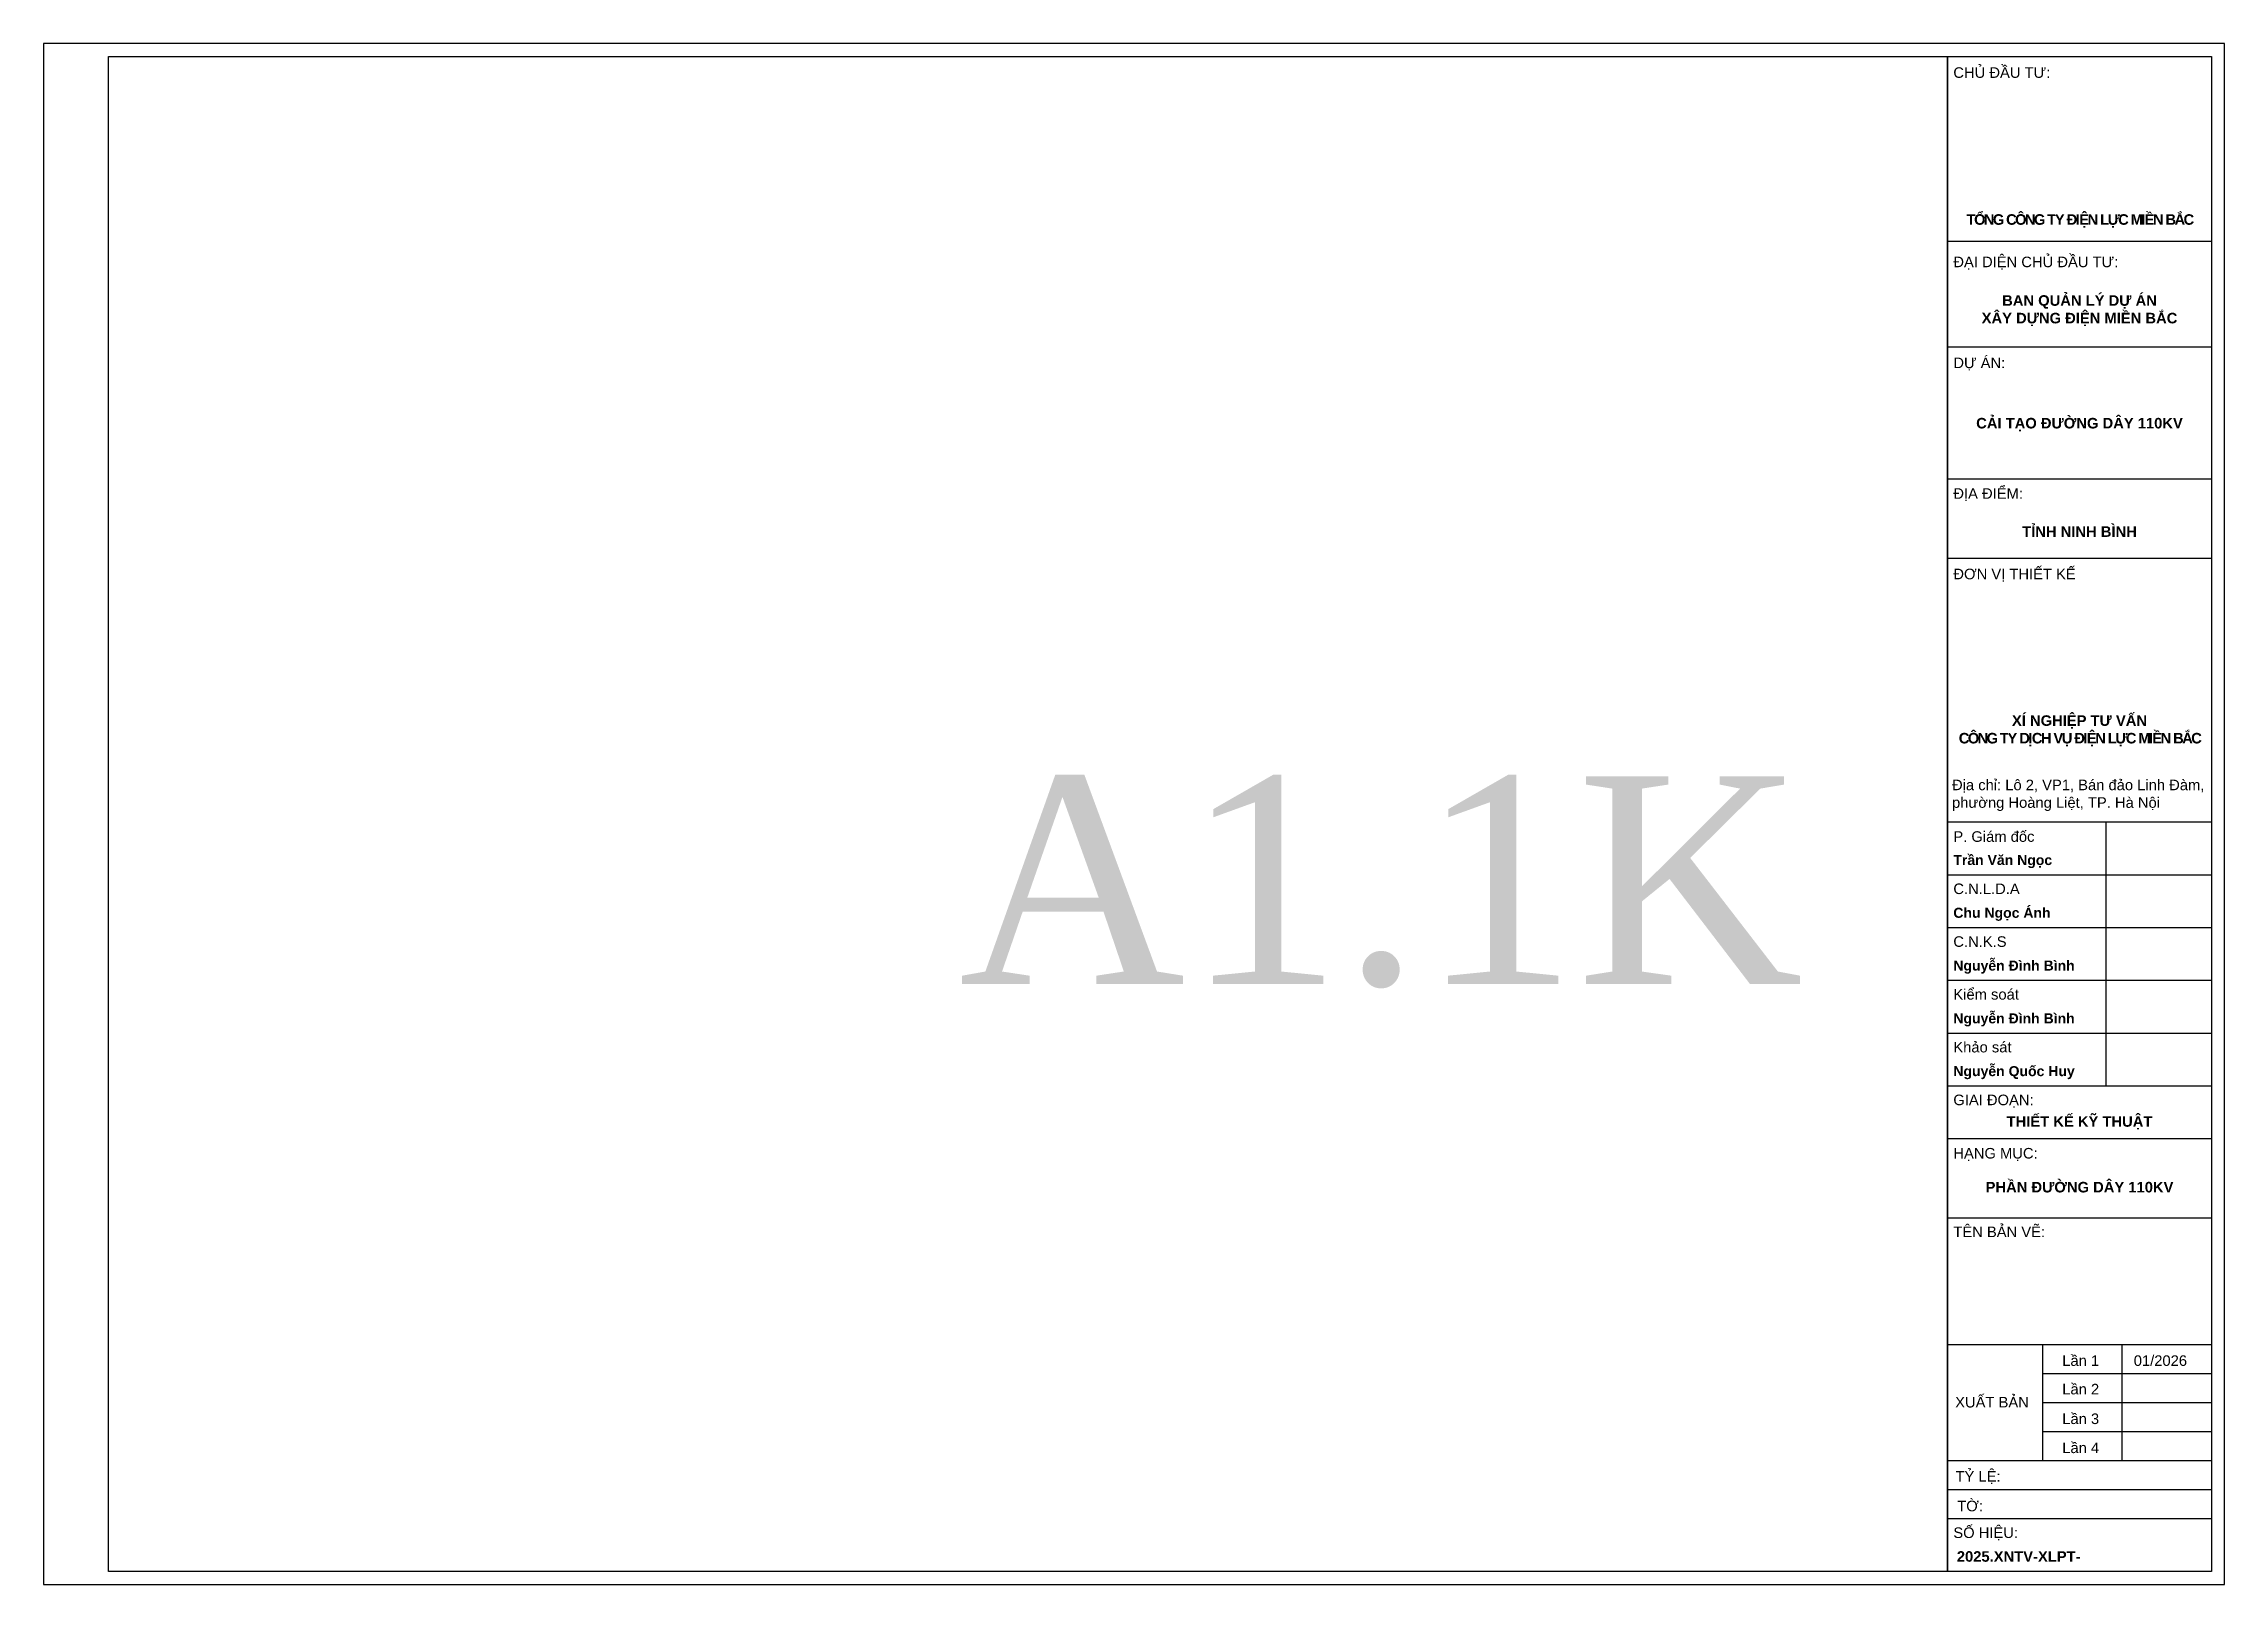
# Model space of a CAD drawing. Header units: feet. Extents: x 74374 to 92081, y 43964 to 65389.
# Drawn here: x 89299 to 90140, y 56698 to 57292 of the extents above; entities that cross this region are included whole.
import ezdxf
from ezdxf.enums import TextEntityAlignment as Align

# ---------------------------------------------------------------- set-up
doc = ezdxf.new("R2010")
doc.units = ezdxf.units.FT
doc.header["$MEASUREMENT"] = 0
for name, color, linetype in [('12-khung ten', 12, 'Continuous'), ('7-Text khung ten', 7, 'Continuous'), ('Khung', 7, 'Continuous'), ('KHUNG-TEN', 7, 'Continuous')]:
    doc.layers.add(name, color=color, linetype=linetype)
doc.styles.add('Arial-Bold', font='arialbd.ttf')
doc.styles.add('PEC_TIMENEW', font='times.ttf')
doc.styles.add('Style-Arial', font='arial.ttf')

msp = doc.modelspace()

# ---------------------------------------------------------------- texts
at = {"layer": '7-Text khung ten'}
for s, height, style, p in [('CHỦ ĐẦU TƯ:', 4.0696864, 'Style-Arial', (90035.61871, 57278.86294)), ('ĐẠI DIỆN CHỦ ĐẦU TƯ:', 4.0696864, 'Style-Arial', (90035.61871, 57205.86659)), ('DỰ ÁN:', 4.069686, 'Style-Arial', (90035.61871, 57166.94657)), ('ĐỊA ĐIỂM:', 4.069686, 'Style-Arial', (90035.61871, 57116.59238)), ('ĐƠN VỊ THIẾT KẾ', 4.0696864, 'Style-Arial', (90035.61871, 57085.55284)), ('P. Giám đốc', 4.0696864, 'Style-Arial', (90035.61871, 56984.32757)), ('Trần Văn Ngọc', 3.8662021, 'Arial-Bold', (90035.61871, 56975.38592)), ('C.N.L.D.A', 4.069686, 'Style-Arial', (90035.61871, 56964.19428)), ('Chu Ngọc Ánh', 3.8662021, 'Arial-Bold', (90035.61871, 56955.03748)), ('C.N.K.S', 4.069686, 'Style-Arial', (90035.61871, 56943.84585)), ('Nguyễn Đình Bình', 3.8662021, 'Arial-Bold', (90035.61871, 56934.68905)), ('Kiểm soát', 4.069686, 'Style-Arial', (90035.61871, 56923.49742)), ('Nguyễn Đình Bình', 3.8662021, 'Arial-Bold', (90035.61871, 56914.34062)), ('Khảo sát', 4.069686, 'Style-Arial', (90035.61871, 56903.14898)), ('Nguyễn Quốc Huy', 3.8662021, 'Arial-Bold', (90035.61871, 56893.99219)), ('GIAI ĐOẠN:', 4.069686, 'Style-Arial', (90035.61871, 56882.80055)), ('HẠNG MỤC:', 4.069686, 'Style-Arial', (90035.61871, 56862.23698)), ('TÊN BẢN VẼ:', 4.0696864, 'Style-Arial', (90035.61871, 56831.92947)), ('Lần 1', 4.069686, 'Style-Arial', (90077.62088, 56782.28859)), ('01/2026', 4.069686, 'Style-Arial', (90105.19355, 56782.28859)), ('XUẤT BẢN', 4.069686, 'Style-Arial', (90036.3174, 56766.25805)), ('Lần 2', 4.069686, 'Style-Arial', (90077.62088, 56771.30706)), ('Lần 3', 4.069686, 'Style-Arial', (90077.62088, 56759.87014)), ('Lần 4', 4.069686, 'Style-Arial', (90077.62088, 56748.6785)), ('TỶ LỆ:', 4.069686, 'Style-Arial', (90036.45878, 56737.65784)), ('TỜ:', 4.069686, 'Style-Arial', (90037.11471, 56726.24246)), ('SỐ HIỆU:', 4.069686, 'Style-Arial', (90035.61871, 56715.94341)), ('2025.XNTV-XLPT-', 4.0696864, 'Arial-Bold', (90036.96453, 56706.78661))]:
    msp.add_text(s, height=height, dxfattribs=dict(at, style=style)).set_placement(p)
at = {"layer": '7-Text khung ten', "char_height": 4.0696864, "width": 101.7421603}
for s, insert, attachment_point, style in [('{\\fArial|b1|i0|c163|p34;\\T0.85;TỔNG CÔNG TY ĐIỆN LỰC MIỀN BẮC}', (90084.27272, 57223.72753), 5, 'Arial-Bold'), ('BAN QUẢN LÝ DỰ ÁN \\PXÂY DỰNG ĐIỆN MIỀN BẮC', (90084.27272, 57189.11036), 5, 'Arial-Bold'), ('CẢI TẠO ĐƯỜNG DÂY 110KV ', (90084.27272, 57145.20638), 5, 'Arial-Bold'), ('{\\fArial|b1|i0|c163|p34;TỈNH }NINH BÌNH', (90084.27272, 57103.92299), 5, 'Arial-Bold'), ('{\\fArial|b1|i0|c163|p34;XÍ NGHIỆP TƯ VẤN\\P\\T0.85;CÔNG TY DỊCH VỤ ĐIỆN LỰC MIỀN BẮC}', (90084.27272, 57027.15947), 5, 'Arial-Bold'), ('Địa chỉ: Lô 2, VP1, Bán đảo Linh Đàm, phường Hoàng Liệt, TP. Hà Nội', (90035.103, 57008.30072), 1, 'Style-Arial'), ('THIẾT KẾ KỸ THUẬT', (90084.27272, 56875.99986), 5, 'Arial-Bold'), ('{\\fArial|b1|i0|c163|p34;PHẦN }ĐƯỜNG DÂY 110KV', (90084.27272, 56851.17154), 5, 'Arial-Bold')]:
    msp.add_mtext(s, dxfattribs=dict(at, insert=insert, attachment_point=attachment_point, style=style))
at = {"layer": 'Khung', "color": 3, "style": 'PEC_TIMENEW'}
msp.add_text('A1.1K', height=80, dxfattribs=at).set_placement((89814.9605, 56969.5621), align=Align.MIDDLE_CENTER)

# ---------------------------------------------------------------- linework, layer by layer
for p, q in [((90033.40164, 57215.84095), (90135.1438, 57215.84095)), ((90033.40164, 57175.14409), (90135.1438, 57175.14409)), ((90033.40164, 57124.27301), (90135.1438, 57124.27301)), ((90033.40164, 57093.75036), (90135.1438, 57093.75036)), ((90094.44693, 56992.0082), (90094.44693, 56890.26604)), ((90033.40164, 56869.91761), (90135.1438, 56869.91761)), ((90033.40164, 56839.39496), (90135.1438, 56839.39496)), ((90033.40164, 56790.55872), (90135.1438, 56790.55872)), ((90070.02881, 56779.36708), (90135.1438, 56779.36708)), ((90070.02881, 56768.17545), (90135.1438, 56768.17545)), ((90070.02881, 56756.98381), (90135.1438, 56756.98381)), ((90033.40164, 56745.79217), (90135.1438, 56745.79217)), ((90033.40164, 56734.60053), (90135.1438, 56734.60053)), ((90033.40164, 56723.4089), (90135.1438, 56723.4089))]:
    msp.add_line(p, q)
for points in [[(90070.02881, 56790.55872), (90070.02881, 56745.79217)], [(90100.55146, 56790.55872), (90100.55146, 56745.79217)]]:
    msp.add_lwpolyline(points)
at = {"layer": '12-khung ten', "color": 7}
for points in [[(89324.1438, 57287.06046), (90135.1438, 57287.06046), (90135.1438, 56703.06046), (89324.1438, 56703.06046)], [(89324.1438, 57287.06046), (90033.40164, 57287.06046), (90033.40164, 56703.06046), (89324.1438, 56703.06046)], [(90033.40164, 57287.06046), (90135.1438, 57287.06046), (90135.1438, 56703.06046), (90033.40164, 56703.06046)]]:
    msp.add_lwpolyline(points, close=True, dxfattribs=at)
at = {"layer": 'DEFPOINTS', "color": 4}
msp.add_lwpolyline([(89299.1438, 56698.06046), (90140.1438, 56698.06046), (90140.1438, 57292.06046), (89299.1438, 57292.06046)], close=True, dxfattribs=at)
at = {"layer": 'DEFPOINTS'}
msp.add_lwpolyline([(89324.1438, 57287.06046), (90033.40164, 57287.06046), (90033.40164, 56703.06046), (89324.1438, 56703.06046)], close=True, dxfattribs=at)
at = {"layer": 'KHUNG-TEN', "color": 7}
for p, q in [((90033.40164, 56992.0082), (90135.1438, 56992.0082)), ((90033.40164, 56971.65977), (90135.1438, 56971.65977)), ((90033.40164, 56951.31133), (90135.1438, 56951.31133)), ((90033.40164, 56930.9629), (90135.1438, 56930.9629)), ((90033.40164, 56910.61447), (90135.1438, 56910.61447)), ((90033.40164, 56890.26604), (90135.1438, 56890.26604))]:
    msp.add_line(p, q, dxfattribs=at)

msp.set_redraw_order([(e.dxf.handle, doc.entitydb.next_handle()) for e in msp.query("TEXT MTEXT ATTDEF DIMENSION ARC_DIMENSION")])  # texts and dimensions are drawn at this point

doc.saveas('drawing.dxf')
